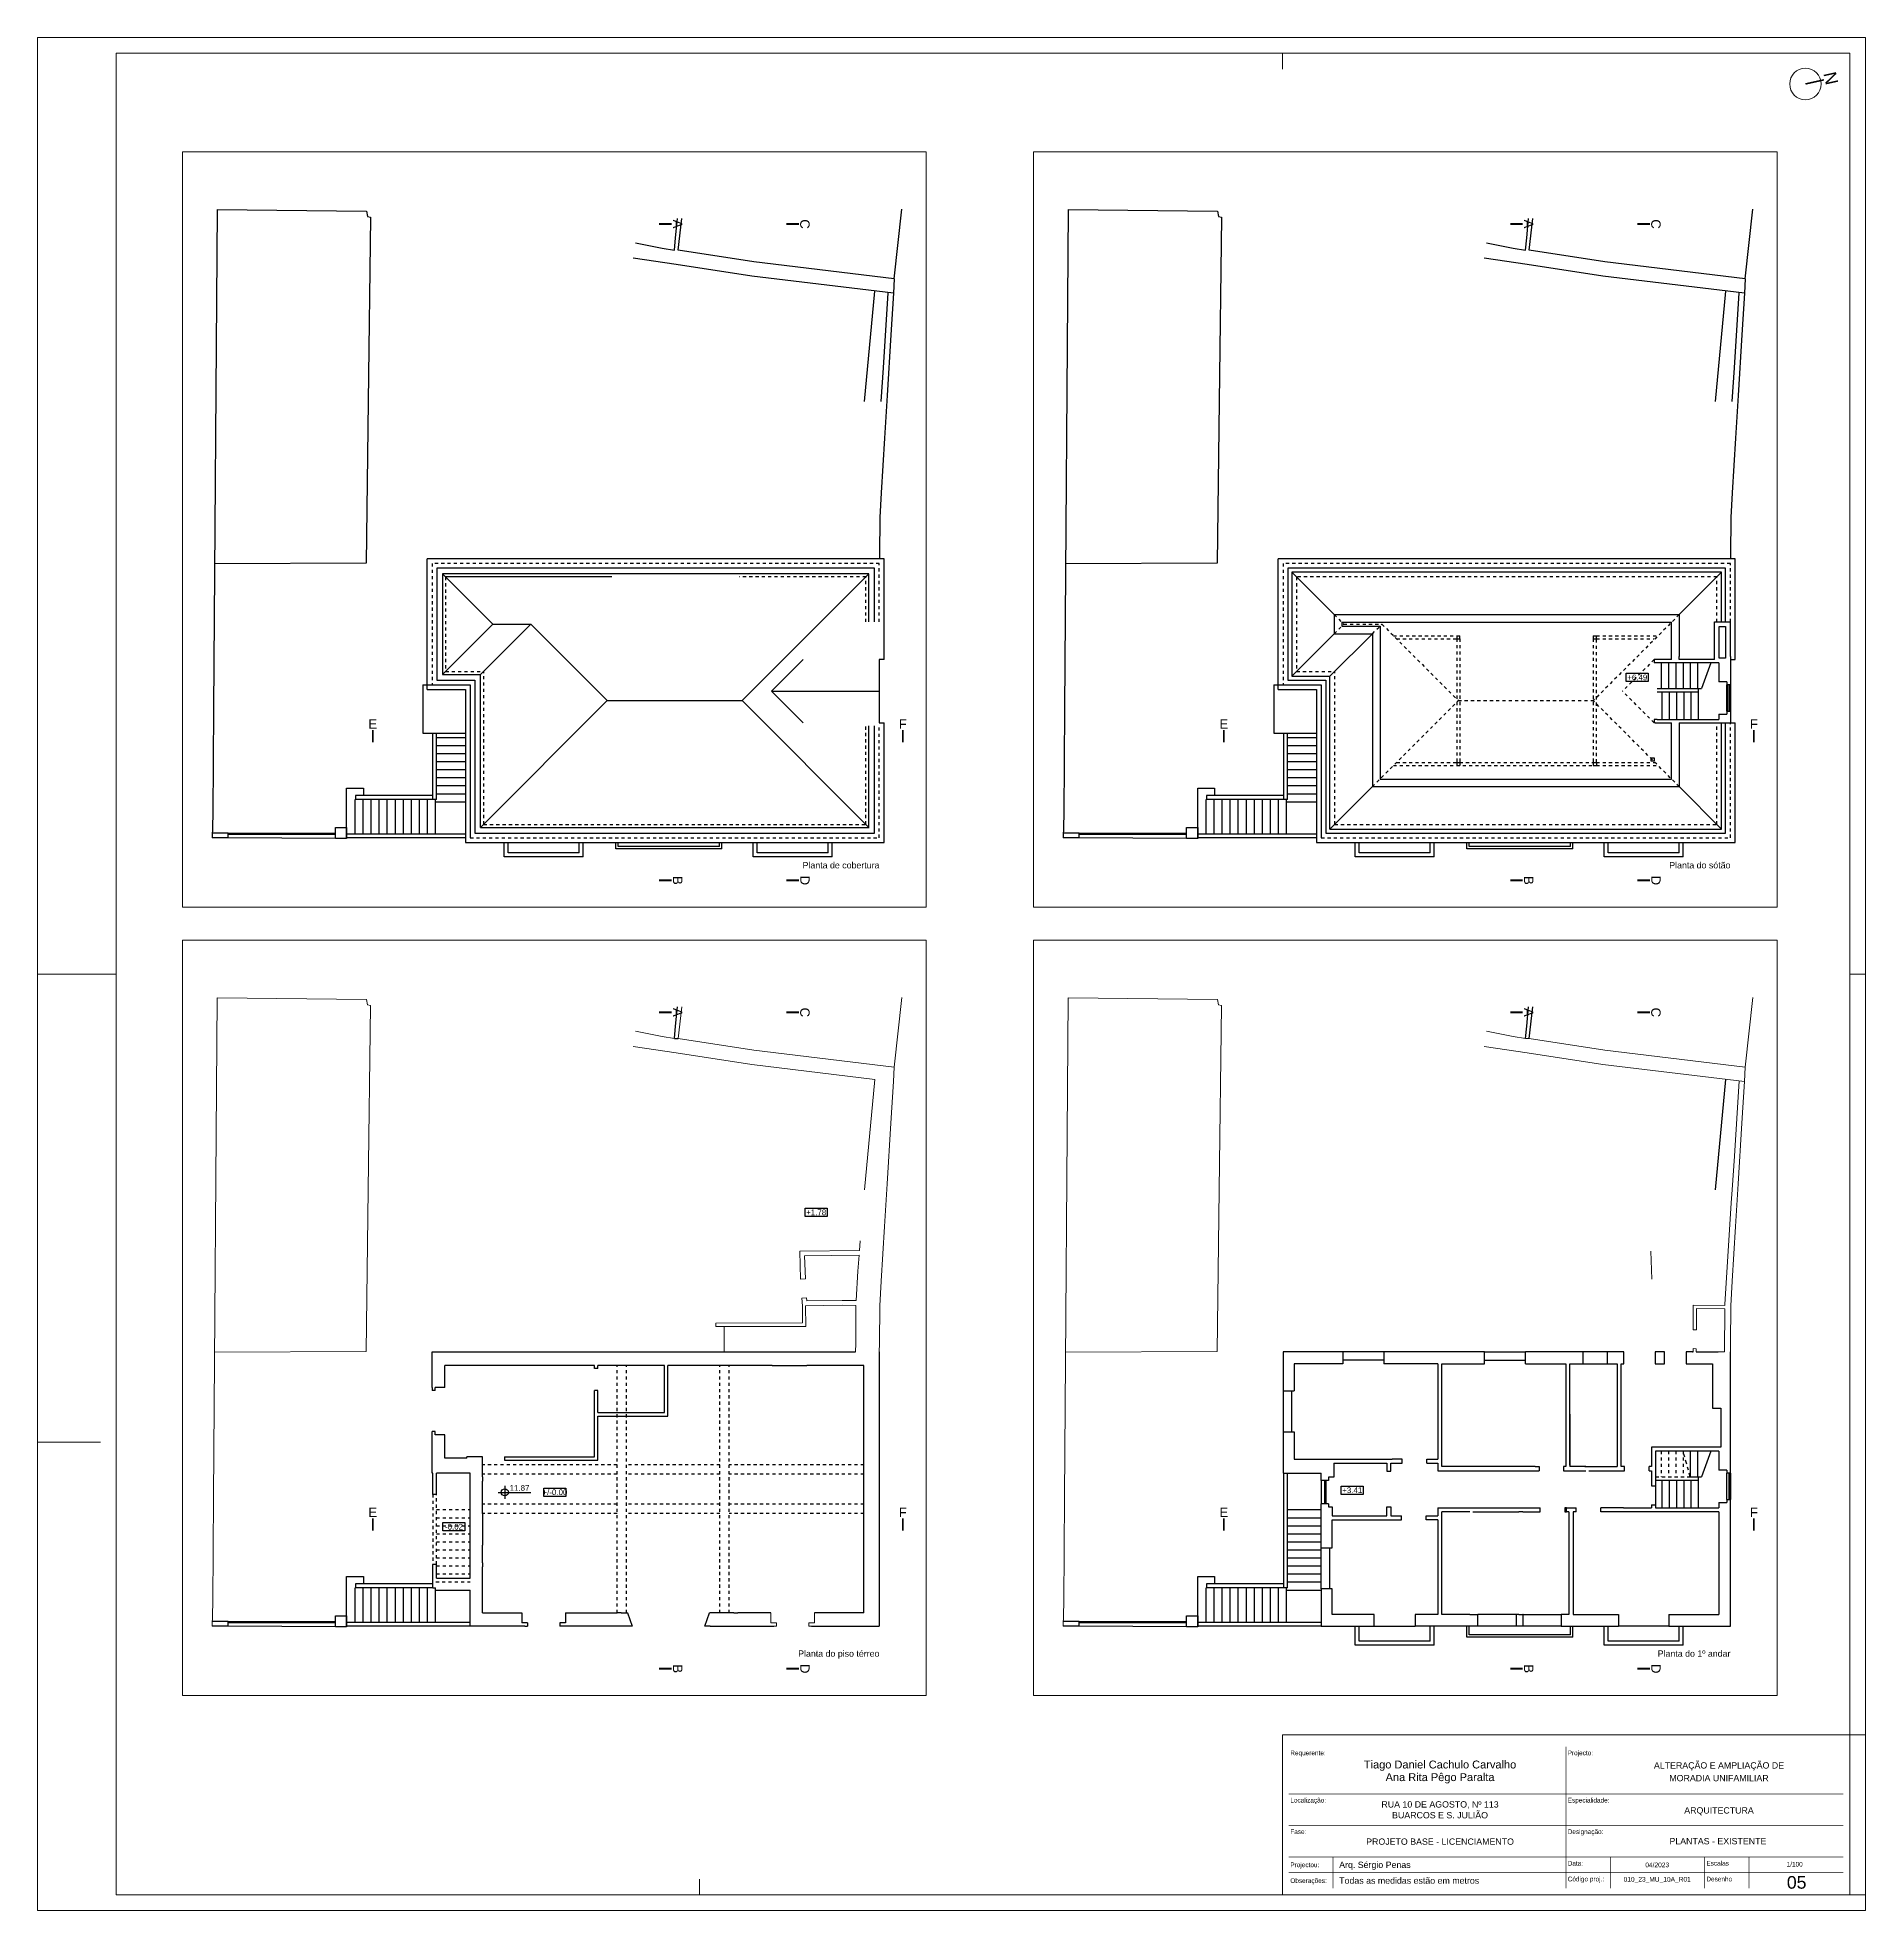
# Paper-space layout '05 plt exist' of a CAD drawing. Header units: millimetres. Extents: x 37.1 to 95.1, y -26.9 to 32.5.
# The model-space entities are those that its viewports show. They can reach past a viewport. Long polylines and large blocks are cut down to what shows.
import ezdxf
from ezdxf.enums import TextEntityAlignment as Align

# ---------------------------------------------------------------- set-up
doc = ezdxf.new("R2010")
doc.units = ezdxf.units.MM
for name, pattern in [('DASHDOT', [25.4, 12.7, -6.35, 0, -6.35]), ('DASHED', [19.05, 12.7, -6.35]), ('HIDDEN', [9.525, 6.35, -3.175]), ('SOLID_LINE', [0])]:
    doc.linetypes.add(name, pattern=pattern)
for name, color, linetype in [('ARQ_DEMOLIR_CORTE', 2, 'Continuous'), ('ARQ_EXISNTENTE_VISTA', 9, 'Continuous'), ('ARQ_EXISTENTE_CORTE', 6, 'Continuous'), ('ARQ_LINHA_CORTE', 4, 'Continuous'), ('ARQ_TEXTO', 3, 'Continuous'), ('LOC_CORTE', 6, 'Continuous')]:
    doc.layers.add(name, color=color, linetype=linetype)
for name, color, linetype, lineweight in [('ARQ_LEGENDA', 5, 'Continuous', 0), ('construcao', 6, 'Continuous', 0), ('FOLHA', 7, 'Continuous', 9)]:
    doc.layers.add(name, color=color, linetype=linetype, lineweight=lineweight)
doc.layers.add('ARQ_VIEWPORT', color=143, linetype='Continuous', plot=False)
doc.styles.add('Arial', font='arial.ttf', dxfattribs={"height": 0.2})
doc.styles.get("Standard").update_dxf_attribs({"font": 'arial.ttf'})

psp = doc.layouts.new('05 plt exist')

# ---------------------------------------------------------------- texts
at = {"layer": 'ARQ_LEGENDA', "linetype": 'SOLID_LINE', "style": 'Arial'}
psp.add_text('N', height=0.4, rotation=282.53491, dxfattribs=at).set_placement((94.048, 31.242), align=Align.MIDDLE)
for s, height, p in [('PLANTAS - EXISTENTE', 0.2, (90.463, -24.664)), ('05', 0.4, (92.962, -25.971))]:
    psp.add_text(s, height=height, dxfattribs=at).set_placement(p, align=Align.MIDDLE)
at = {"layer": 'ARQ_LEGENDA', "linetype": 'SOLID_LINE', "style": 'Arial', "width": 0.85}
psp.add_text('1/100', height=0.15, dxfattribs=at).set_placement((92.899, -25.396), align=Align.MIDDLE_CENTER)

msp = doc.modelspace()

# ---------------------------------------------------------------- texts
at = {"layer": 'ARQ_LEGENDA', "linetype": 'SOLID_LINE', "style": 'Arial', "width": 0.85}
for s, p in [('Requerente:', (2049.49, 1468.727)), ('Projecto:', (2058.29, 1468.727)), ('Localização:', (2049.49, 1467.227)), ('Especialidade:', (2058.29, 1467.227)), ('Fase:', (2049.49, 1466.227)), ('Designação:', (2058.29, 1466.227)), ('Projectou:', (2049.49, 1465.177)), ('Código proj.:', (2058.29, 1464.727)), ('Data:', (2058.29, 1465.227)), ('Escalas', (2062.69, 1465.227)), ('Desenho', (2062.69, 1464.727)), ('Obserações:', (2049.49, 1464.677))]:
    msp.add_text(s, height=0.15, dxfattribs=at).set_placement(p, align=Align.MIDDLE_LEFT)
at = {"layer": 'ARQ_LEGENDA', "linetype": 'SOLID_LINE', "style": 'Arial'}
for s, height, p in [('Tiago Daniel Cachulo Carvalho', 0.25, (2054.24, 1468.327)), ('ALTERAÇÃO E AMPLIAÇÃO DE', 0.2, (2063.09, 1468.327)), ('Ana Rita Pêgo Paralta', 0.25, (2054.24, 1467.927)), ('MORADIA UNIFAMILIAR', 0.2, (2063.09, 1467.927)), ('RUA 10 DE AGOSTO, Nº 113', 0.2, (2054.24, 1467.077)), ('BUARCOS E S. JULIÃO', 0.2, (2054.24, 1466.777)), ('ARQUITECTURA', 0.2, (2063.09, 1466.877)), ('PROJETO BASE - LICENCIAMENTO', 0.2, (2054.24, 1465.913)), ('04/2023', 0.15, (2061.13, 1465.177)), ('010_23_MU_10A_R01', 0.15, (2061.13, 1464.698))]:
    msp.add_text(s, height=height, dxfattribs=at).set_placement(p, align=Align.MIDDLE)
for s, p in [('Arq. Sérgio Penas', (2051.04, 1465.177)), ('Todas as medidas estão em metros', (2051.04, 1464.677))]:
    msp.add_text(s, height=0.2, dxfattribs=at).set_placement(p, align=Align.MIDDLE_LEFT)
at = {"layer": 'ARQ_LINHA_CORTE'}
for s, p in [('A', (1842.273, 1716.093)), ('C', (1846.309, 1716.093)), ('B', (1842.273, 1695.278)), ('D', (1846.309, 1695.278)), ('A', (1842.273, 1691.093)), ('C', (1846.309, 1691.093)), ('B', (1842.273, 1670.278)), ('D', (1846.309, 1670.278)), ('A', (1842.273, 1666.093)), ('C', (1846.309, 1666.093)), ('B', (1842.273, 1645.278)), ('D', (1846.309, 1645.278)), ('A', (1842.273, 1641.093)), ('C', (1846.309, 1641.093)), ('B', (1842.273, 1620.278)), ('D', (1846.309, 1620.278))]:
    msp.add_text(s, height=0.3, rotation=270, dxfattribs=at).set_placement(p, align=Align.CENTER)
for s, p in [('E', (1832.75, 1700.089)), ('F', (1849.565, 1700.089)), ('E', (1832.75, 1675.089)), ('F', (1849.565, 1675.089)), ('E', (1832.75, 1650.089)), ('F', (1849.565, 1650.089)), ('E', (1832.75, 1625.089)), ('F', (1849.565, 1625.089))]:
    msp.add_text(s, height=0.3, dxfattribs=at).set_placement(p, align=Align.CENTER)
at = {"layer": 'ARQ_TEXTO'}
for s, p in [('Planta de cobertura', (1848.823, 1695.658)), ('Planta do sótão', (1848.823, 1670.658)), ('Planta do piso térreo', (1848.823, 1645.658)), ('Planta do 1º andar', (1848.823, 1620.658))]:
    msp.add_text(s, height=0.2, dxfattribs=at).set_placement(p, align=Align.RIGHT)
for s, p in [('+6.49', (1845.868, 1676.715)), ('+1.78', (1846.816, 1659.751)), ('11.87', (1837.405, 1651.01)), ('+/-0.00', (1838.527, 1650.875)), ('-0.02', (1835.326, 1649.78)), ('+3.41', (1836.824, 1625.938))]:
    msp.add_text(s, height=0.18, dxfattribs=at).set_placement(p, align=Align.MIDDLE_CENTER)

# ---------------------------------------------------------------- linework, layer by layer
at = {"layer": 'ARQ_DEMOLIR_CORTE'}
for p, q in [((1840.34, 1678.705), (1844.37, 1678.705)), ((1840.12, 1678.463), (1844.59, 1678.463)), ((1848.32, 1678.476), (1848.82, 1678.476)), ((1848.32, 1677.278), (1848.32, 1678.476)), ((1848.47, 1677.328), (1848.47, 1678.326)), ((1848.47, 1678.326), (1848.67, 1678.326)), ((1848.67, 1678.326), (1848.67, 1677.328)), ((1848.82, 1677.378), (1848.82, 1678.476)), ((1846.529, 1677.278), (1846.4, 1677.278)), ((1847.197, 1677.278), (1847.197, 1677.378)), ((1848.32, 1677.278), (1847.197, 1677.278)), ((1848.67, 1677.328), (1848.47, 1677.328)), ((1846.5, 1675.378), (1846.4, 1675.378)), ((1846.4, 1675.378), (1846.4, 1675.278)), ((1846.43, 1675.278), (1846.4, 1675.278)), ((1847.196, 1675.278), (1848.82, 1675.278)), ((1847.196, 1675.278), (1847.196, 1675.178)), ((1836.18, 1655.328), (1838.23, 1655.328)), ((1838.23, 1654.898), (1836.18, 1654.898)), ((1839.78, 1654.798), (1839.78, 1654.898)), ((1839.89, 1654.798), (1839.89, 1654.898)), ((1840.81, 1655.328), (1842.86, 1655.328)), ((1842, 1654.898), (1840.81, 1654.898)), ((1842, 1653.398), (1842, 1654.898)), ((1842.11, 1653.288), (1842.11, 1654.898)), ((1842.86, 1654.898), (1842.11, 1654.898)), ((1845.12, 1655.328), (1846.62, 1655.328)), ((1845.42, 1654.898), (1846.52, 1654.898)), ((1839.89, 1654.798), (1839.78, 1654.798)), ((1834.63, 1654.198), (1834.63, 1654.098)), ((1834.73, 1654.098), (1834.63, 1654.098)), ((1834.73, 1654.098), (1834.73, 1654.198)), ((1839.78, 1651.998), (1839.78, 1654.098)), ((1839.89, 1654.098), (1839.78, 1654.098)), ((1839.89, 1653.398), (1839.89, 1654.098)), ((1839.89, 1653.398), (1842, 1653.398)), ((1839.89, 1653.288), (1842.11, 1653.288)), ((1839.89, 1651.888), (1839.89, 1653.288)), ((1834.73, 1652.798), (1834.63, 1652.798)), ((1834.63, 1652.698), (1834.63, 1652.798)), ((1834.73, 1652.698), (1834.73, 1652.798)), ((1835.73, 1651.958), (1835.73, 1651.998)), ((1836.23, 1651.998), (1835.73, 1651.998)), ((1836.23, 1651.958), (1836.23, 1651.998)), ((1836.93, 1651.998), (1839.78, 1651.998)), ((1836.93, 1651.998), (1836.93, 1651.888)), ((1836.23, 1651.358), (1836.23, 1651.228)), ((1836.93, 1651.888), (1839.89, 1651.888)), ((1835.84, 1649.198), (1835.84, 1650.198)), ((1836.23, 1650.198), (1836.23, 1649.198)), ((1836.23, 1648.638), (1836.23, 1648.508)), ((1837.48, 1647.048), (1837.48, 1646.728)), ((1837.66, 1646.728), (1837.48, 1646.728)), ((1837.57, 1646.628), (1837.66, 1646.628)), ((1837.66, 1646.728), (1837.66, 1646.628)), ((1838.68, 1646.728), (1838.68, 1646.628)), ((1838.86, 1646.728), (1838.68, 1646.728)), ((1838.77, 1646.628), (1838.68, 1646.628)), ((1838.86, 1647.048), (1838.86, 1646.728)), ((1840.63, 1647.048), (1840.5, 1647.048)), ((1840.83, 1647.048), (1840.81, 1647.048)), ((1840.98, 1646.628), (1840.81, 1646.628)), ((1840.83, 1647.048), (1840.98, 1646.628)), ((1843.28, 1646.628), (1843.43, 1647.048)), ((1843.45, 1646.628), (1843.28, 1646.628)), ((1843.45, 1647.048), (1843.43, 1647.048)), ((1844.2, 1647.048), (1844.33, 1647.048)), ((1845.42, 1630.328), (1845.12, 1630.328)), ((1846.73, 1630.248), (1846.73, 1630.328)), ((1846.73, 1629.948), (1846.73, 1630.248)), ((1847.42, 1630.328), (1847.42, 1629.948)), ((1843.6, 1629.338), (1843.6, 1628.538)), ((1843.73, 1628.538), (1843.73, 1629.338)), ((1843.6, 1628.218), (1843.6, 1626.688)), ((1843.73, 1628.348), (1843.73, 1628.218)), ((1843.73, 1628.218), (1843.73, 1626.738)), ((1845.23, 1627.348), (1845.23, 1627.128)), ((1838.41, 1626.928), (1838.09, 1626.928)), ((1838.09, 1626.798), (1838.41, 1626.798)), ((1838.41, 1626.798), (1838.41, 1626.928)), ((1839.19, 1626.798), (1839.19, 1626.928)), ((1840.55, 1626.558), (1840.68, 1626.558)), ((1842.63, 1626.688), (1842.75, 1626.688)), ((1842.63, 1626.558), (1842.75, 1626.558)), ((1842.75, 1626.688), (1842.75, 1626.558)), ((1844.2, 1626.688), (1844.33, 1626.688)), ((1844.33, 1626.688), (1845.23, 1626.688)), ((1844.33, 1626.558), (1845.23, 1626.558)), ((1845.46, 1626.688), (1845.36, 1626.688)), ((1845.36, 1626.558), (1845.46, 1626.558)), ((1845.46, 1626.558), (1845.46, 1626.688)), ((1846.32, 1626.688), (1846.24, 1626.688)), ((1846.24, 1626.558), (1846.24, 1626.688)), ((1846.24, 1626.558), (1846.32, 1626.558)), ((1846.32, 1626.258), (1846.32, 1626.078)), ((1846.32, 1626.078), (1846.45, 1626.078)), ((1846.45, 1626.258), (1846.45, 1626.078)), ((1842.24, 1625.248), (1842.11, 1625.248)), ((1842.64, 1625.378), (1842.79, 1625.378)), ((1842.64, 1625.248), (1842.79, 1625.248)), ((1842.79, 1625.248), (1842.79, 1625.378)), ((1843.62, 1625.378), (1843.57, 1625.378)), ((1843.57, 1625.378), (1843.57, 1625.248)), ((1843.57, 1625.248), (1843.62, 1625.248)), ((1843.93, 1625.248), (1843.93, 1625.378)), ((1845.43, 1625.378), (1844.71, 1625.378)), ((1844.71, 1625.248), (1844.71, 1625.378)), ((1845.43, 1625.248), (1844.71, 1625.248)), ((1846.32, 1625.478), (1846.45, 1625.478)), ((1846.32, 1625.478), (1846.32, 1625.378)), ((1846.45, 1625.478), (1846.45, 1625.378)), ((1838.39, 1624.998), (1838.39, 1625.128)), ((1839.17, 1624.998), (1839.17, 1625.128)), ((1839.54, 1624.998), (1839.54, 1621.998)), ((1839.67, 1621.998), (1839.67, 1624.998)), ((1840.55, 1621.998), (1840.65, 1621.998)), ((1842.11, 1621.998), (1842.24, 1621.998))]:
    msp.add_line(p, q, dxfattribs=at)
at = {"layer": 'ARQ_DEMOLIR_CORTE', "linetype": 'Continuous', "lineweight": 9}
for p, q in [((1846.296, 1658.52), (1848.189, 1658.544)), ((1846.296, 1658.52), (1846.324, 1657.63)), ((1846.451, 1658.372), (1848.177, 1658.394)), ((1846.451, 1658.372), (1846.474, 1657.638)), ((1846.474, 1657.638), (1846.324, 1657.63)), ((1846.324, 1657.63), (1846.324, 1657.63)), ((1846.512, 1657.04), (1846.363, 1657.031)), ((1846.378, 1656.789), (1846.363, 1657.031)), ((1846.387, 1656.245), (1846.378, 1656.789)), ((1846.478, 1656.79), (1847.644, 1656.805)), ((1846.489, 1656.134), (1846.478, 1656.79)), ((1846.519, 1656.941), (1846.512, 1657.04)), ((1846.519, 1656.941), (1847.644, 1656.955)), ((1847.644, 1656.955), (1848.087, 1656.95)), ((1847.644, 1656.805), (1848.079, 1656.8)), ((1843.628, 1656.24), (1846.387, 1656.245)), ((1843.636, 1656.128), (1843.628, 1656.24)), ((1843.636, 1656.128), (1846.489, 1656.134)), ((1843.9, 1655.328), (1843.898, 1656.129)), ((1845.38, 1647.048), (1845.38, 1646.728)), ((1845.56, 1646.728), (1845.38, 1646.728)), ((1845.47, 1646.628), (1845.56, 1646.628)), ((1845.56, 1646.728), (1845.56, 1646.628)), ((1846.58, 1646.728), (1846.58, 1646.628)), ((1846.76, 1646.728), (1846.58, 1646.728)), ((1846.67, 1646.628), (1846.58, 1646.628)), ((1846.76, 1647.048), (1846.76, 1646.728)), ((1846.296, 1633.52), (1846.324, 1632.63)), ((1847.644, 1631.805), (1847.642, 1631.028)), ((1847.744, 1631.704), (1847.742, 1631.027)), ((1847.642, 1631.028), (1847.742, 1631.027)), ((1847.64, 1630.428), (1847.74, 1630.427)), ((1847.64, 1630.428), (1847.64, 1630.328)), ((1847.74, 1630.427), (1847.74, 1630.327))]:
    msp.add_line(p, q, dxfattribs=at)
at = {"layer": 'ARQ_DEMOLIR_CORTE', "linetype": 'Continuous', "lineweight": 5}
for p, q in [((1848.879, 1635.468), (1848.851, 1635.054)), ((1848.851, 1635.054), (1848.649, 1631.832)), ((1847.644, 1631.805), (1848.648, 1631.793)), ((1848.649, 1631.832), (1848.648, 1631.793)), ((1847.744, 1631.704), (1848.648, 1631.693)), ((1848.648, 1631.693), (1848.639, 1630.328)), ((1848.437, 1630.328), (1848.639, 1630.328))]:
    msp.add_line(p, q, dxfattribs=at)
at = {"layer": 'ARQ_EXISNTENTE_VISTA'}
for p, q in [((1827.814, 1716.554), (1827.696, 1700.714)), ((1827.814, 1716.554), (1832.553, 1716.498)), ((1832.553, 1716.498), (1832.581, 1716.333)), ((1832.581, 1716.333), (1832.68, 1716.307)), ((1832.681, 1716.299), (1832.603, 1710.465)), ((1832.68, 1716.307), (1832.681, 1716.299)), ((1842.358, 1715.66), (1842.416, 1716.266)), ((1842.441, 1715.262), (1842.552, 1716.266)), ((1849.292, 1714.358), (1849.535, 1716.561)), ((1841.088, 1715.499), (1841.933, 1715.323)), ((1842.326, 1715.263), (1842.358, 1715.66)), ((1842.371, 1714.806), (1841.013, 1715.014)), ((1841.933, 1715.323), (1842.326, 1715.263)), ((1844.842, 1714.893), (1842.441, 1715.262)), ((1849.292, 1714.358), (1844.842, 1714.893)), ((1844.772, 1714.437), (1842.371, 1714.806)), ((1849.265, 1713.896), (1844.772, 1714.437)), ((1849.292, 1714.358), (1849.265, 1713.896)), ((1848.352, 1710.468), (1848.677, 1713.967)), ((1848.954, 1711.529), (1849.103, 1713.916)), ((1849.265, 1713.896), (1849.188, 1712.578)), ((1849.188, 1712.578), (1849.066, 1710.658)), ((1848.879, 1710.468), (1848.954, 1711.529)), ((1832.603, 1710.465), (1832.534, 1705.337)), ((1849.066, 1710.658), (1848.985, 1709.307)), ((1848.985, 1709.307), (1848.876, 1707.57)), ((1848.876, 1707.57), (1848.831, 1706.791)), ((1848.831, 1706.791), (1848.823, 1705.589)), ((1848.97, 1705.478), (1834.479, 1705.478)), ((1834.479, 1701.327), (1834.479, 1705.478)), ((1848.823, 1705.589), (1848.822, 1705.478)), ((1848.97, 1702.278), (1848.97, 1705.478)), ((1832.534, 1705.337), (1827.731, 1705.321)), ((1848.67, 1705.178), (1834.78, 1705.178)), ((1834.78, 1705.178), (1834.78, 1701.628)), ((1834.957, 1705.001), (1836.555, 1703.403)), ((1848.492, 1705.001), (1834.957, 1705.001)), ((1834.957, 1705.001), (1834.957, 1701.804)), ((1840.33, 1704.901), (1835.057, 1704.901)), ((1848.492, 1705), (1844.47, 1700.978)), ((1848.492, 1703.476), (1848.492, 1705)), ((1848.67, 1703.476), (1848.67, 1705.178)), ((1834.957, 1701.804), (1836.555, 1703.403)), ((1836.167, 1701.804), (1837.765, 1703.403)), ((1836.555, 1703.403), (1837.765, 1703.403)), ((1837.765, 1703.403), (1840.19, 1700.978)), ((1846.4, 1702.278), (1845.4, 1701.278)), ((1848.97, 1702.278), (1848.82, 1702.278)), ((1848.82, 1702.278), (1848.82, 1700.278)), ((1834.339, 1701.478), (1835.84, 1701.478)), ((1834.339, 1701.478), (1834.339, 1699.948)), ((1834.479, 1701.327), (1835.689, 1701.327)), ((1834.78, 1701.628), (1835.99, 1701.628)), ((1834.957, 1701.804), (1836.167, 1701.804)), ((1835.689, 1701.327), (1835.689, 1696.477)), ((1835.84, 1701.478), (1835.84, 1696.628)), ((1835.99, 1701.628), (1835.99, 1696.778)), ((1836.167, 1696.954), (1836.167, 1701.804)), ((1846.4, 1700.278), (1845.4, 1701.278)), ((1845.4, 1701.278), (1848.82, 1701.278)), ((1827.696, 1700.714), (1827.675, 1697.383)), ((1836.167, 1696.954), (1840.19, 1700.978)), ((1840.19, 1700.978), (1844.47, 1700.978)), ((1848.492, 1696.955), (1844.47, 1700.978)), ((1848.492, 1696.954), (1848.492, 1700.178)), ((1848.67, 1696.778), (1848.67, 1700.178)), ((1848.82, 1700.278), (1848.97, 1700.278)), ((1848.97, 1696.477), (1848.97, 1700.278)), ((1834.339, 1699.948), (1835.689, 1699.948)), ((1834.65, 1697.848), (1834.65, 1699.948)), ((1834.77, 1697.848), (1834.77, 1699.948)), ((1834.77, 1699.813), (1835.689, 1699.813)), ((1834.77, 1699.558), (1835.689, 1699.558)), ((1834.77, 1699.303), (1835.689, 1699.303)), ((1834.77, 1699.048), (1835.689, 1699.048)), ((1834.77, 1698.793), (1835.689, 1698.793)), ((1834.77, 1698.538), (1835.689, 1698.538)), ((1834.77, 1698.283), (1835.689, 1698.283)), ((1831.92, 1696.628), (1831.92, 1698.198)), ((1831.92, 1698.198), (1832.45, 1698.198)), ((1832.19, 1696.748), (1832.19, 1697.848)), ((1834.77, 1697.848), (1832.19, 1697.848)), ((1834.65, 1697.968), (1832.2, 1697.968)), ((1832.2, 1697.968), (1832.2, 1697.848)), ((1832.445, 1696.748), (1832.445, 1697.848)), ((1832.45, 1698.198), (1832.45, 1697.968)), ((1832.7, 1696.748), (1832.7, 1697.848)), ((1832.955, 1696.748), (1832.955, 1697.848)), ((1833.21, 1696.748), (1833.21, 1697.848)), ((1833.465, 1696.748), (1833.465, 1697.848)), ((1833.72, 1696.748), (1833.72, 1697.848)), ((1833.975, 1696.748), (1833.975, 1697.848)), ((1834.23, 1696.748), (1834.23, 1697.848)), ((1834.485, 1696.748), (1834.485, 1697.848)), ((1834.74, 1696.748), (1834.74, 1697.848)), ((1834.74, 1697.773), (1835.689, 1697.773)), ((1834.77, 1698.028), (1835.689, 1698.028)), ((1827.675, 1697.383), (1827.654, 1696.627)), ((1828.16, 1696.625), (1827.654, 1696.627)), ((1828.16, 1696.775), (1827.658, 1696.777)), ((1828.16, 1696.625), (1828.16, 1696.775)), ((1828.16, 1696.775), (1831.57, 1696.775)), ((1828.16, 1696.745), (1831.57, 1696.745)), ((1831.57, 1696.608), (1828.16, 1696.625)), ((1831.57, 1696.608), (1831.57, 1696.958)), ((1831.57, 1696.958), (1831.92, 1696.958)), ((1831.92, 1696.608), (1831.57, 1696.608)), ((1831.92, 1696.958), (1831.92, 1696.608)), ((1835.689, 1696.748), (1831.92, 1696.748)), ((1835.689, 1696.628), (1831.92, 1696.628)), ((1835.689, 1696.477), (1848.97, 1696.477)), ((1835.99, 1696.778), (1848.67, 1696.778)), ((1836.167, 1696.954), (1848.493, 1696.954)), ((1836.92, 1696.028), (1836.92, 1696.478)), ((1837.04, 1696.148), (1837.04, 1696.478)), ((1839.3, 1696.148), (1839.3, 1696.478)), ((1839.42, 1696.028), (1839.42, 1696.478)), ((1840.462, 1696.278), (1840.462, 1696.478)), ((1840.532, 1696.348), (1840.532, 1696.478)), ((1843.752, 1696.348), (1843.752, 1696.478)), ((1843.822, 1696.278), (1843.822, 1696.478)), ((1844.82, 1696.028), (1844.82, 1696.478)), ((1844.94, 1696.148), (1844.94, 1696.478)), ((1847.2, 1696.148), (1847.2, 1696.478)), ((1847.32, 1696.028), (1847.32, 1696.478)), ((1839.42, 1696.028), (1836.92, 1696.028)), ((1839.3, 1696.148), (1837.04, 1696.148)), ((1843.822, 1696.278), (1840.462, 1696.278)), ((1843.752, 1696.348), (1840.532, 1696.348)), ((1847.32, 1696.028), (1844.82, 1696.028)), ((1847.2, 1696.148), (1844.94, 1696.148)), ((1827.814, 1691.554), (1827.696, 1675.714)), ((1827.814, 1691.554), (1832.553, 1691.498)), ((1832.553, 1691.498), (1832.581, 1691.333)), ((1832.581, 1691.333), (1832.68, 1691.307)), ((1832.681, 1691.299), (1832.603, 1685.465)), ((1832.68, 1691.307), (1832.681, 1691.299)), ((1842.358, 1690.66), (1842.416, 1691.266)), ((1842.441, 1690.262), (1842.552, 1691.266)), ((1849.292, 1689.358), (1849.535, 1691.561)), ((1842.326, 1690.263), (1842.358, 1690.66)), ((1842.371, 1689.806), (1841.013, 1690.014)), ((1841.088, 1690.499), (1841.933, 1690.323)), ((1841.933, 1690.323), (1842.326, 1690.263)), ((1844.842, 1689.893), (1842.441, 1690.262)), ((1844.772, 1689.437), (1842.371, 1689.806)), ((1849.265, 1688.896), (1844.772, 1689.437)), ((1849.292, 1689.358), (1844.842, 1689.893)), ((1849.292, 1689.358), (1849.265, 1688.896)), ((1848.352, 1685.468), (1848.677, 1688.967)), ((1848.954, 1686.529), (1849.103, 1688.916)), ((1849.265, 1688.896), (1849.188, 1687.578)), ((1849.188, 1687.578), (1849.066, 1685.658)), ((1848.879, 1685.468), (1848.954, 1686.529)), ((1832.603, 1685.465), (1832.534, 1680.337)), ((1849.066, 1685.658), (1848.985, 1684.307)), ((1848.985, 1684.307), (1848.876, 1682.57)), ((1848.876, 1682.57), (1848.831, 1681.791)), ((1848.831, 1681.791), (1848.823, 1680.589)), ((1848.97, 1680.478), (1834.479, 1680.478)), ((1834.479, 1676.327), (1834.479, 1680.478)), ((1848.823, 1680.589), (1848.822, 1680.478)), ((1848.97, 1677.278), (1848.97, 1680.478)), ((1832.534, 1680.337), (1827.731, 1680.321)), ((1848.67, 1680.178), (1834.78, 1680.178)), ((1834.78, 1680.178), (1834.78, 1676.628)), ((1834.907, 1680.051), (1836.253, 1678.705)), ((1848.542, 1680.051), (1834.907, 1680.051)), ((1834.907, 1680.051), (1834.907, 1676.754)), ((1848.542, 1680.05), (1847.197, 1678.705)), ((1848.542, 1678.476), (1848.542, 1680.05)), ((1848.67, 1678.476), (1848.67, 1680.178)), ((1834.907, 1676.754), (1836.253, 1678.101)), ((1836.117, 1676.754), (1837.463, 1678.101)), ((1846.63, 1677.178), (1846.63, 1676.358)), ((1846.86, 1677.178), (1846.86, 1676.358)), ((1847.09, 1677.178), (1847.09, 1676.358)), ((1847.32, 1677.178), (1847.32, 1676.358)), ((1847.55, 1677.178), (1847.55, 1676.358)), ((1847.78, 1677.178), (1847.78, 1676.358)), ((1848.2, 1677.178), (1847.9, 1676.358)), ((1848.82, 1677.278), (1848.97, 1677.278)), ((1834.339, 1676.478), (1835.84, 1676.478)), ((1834.339, 1676.478), (1834.339, 1674.948)), ((1834.479, 1676.327), (1835.689, 1676.327)), ((1834.78, 1676.628), (1835.99, 1676.628)), ((1834.907, 1676.754), (1836.117, 1676.754)), ((1835.689, 1676.327), (1835.689, 1671.477)), ((1835.84, 1676.478), (1835.84, 1671.628)), ((1835.99, 1676.628), (1835.99, 1671.778)), ((1836.117, 1671.904), (1836.117, 1676.754)), ((1846.5, 1676.358), (1847.8, 1676.358)), ((1847.8, 1676.358), (1847.8, 1675.378)), ((1847.8, 1676.358), (1847.9, 1676.358)), ((1848.71, 1675.648), (1848.71, 1676.478)), ((1848.743, 1676.478), (1848.743, 1675.648)), ((1848.793, 1676.478), (1848.793, 1675.648)), ((1848.82, 1676.478), (1848.82, 1675.648)), ((1827.696, 1675.714), (1827.675, 1672.383)), ((1846.5, 1676.258), (1847.8, 1676.258)), ((1846.65, 1676.258), (1846.65, 1675.378)), ((1846.88, 1676.258), (1846.88, 1675.378)), ((1847.11, 1676.258), (1847.11, 1675.378)), ((1847.34, 1676.258), (1847.34, 1675.378)), ((1847.57, 1676.258), (1847.57, 1675.378)), ((1848.542, 1671.904), (1848.542, 1675.278)), ((1848.67, 1671.778), (1848.67, 1675.278)), ((1848.82, 1675.278), (1848.97, 1675.278)), ((1848.97, 1671.477), (1848.97, 1675.278)), ((1834.339, 1674.948), (1835.689, 1674.948)), ((1834.65, 1672.848), (1834.65, 1674.948)), ((1834.77, 1672.848), (1834.77, 1674.948)), ((1834.77, 1674.813), (1835.689, 1674.813)), ((1834.77, 1674.558), (1835.689, 1674.558)), ((1834.77, 1674.303), (1835.689, 1674.303)), ((1834.77, 1674.048), (1835.689, 1674.048)), ((1834.77, 1673.793), (1835.689, 1673.793)), ((1834.77, 1673.538), (1835.689, 1673.538)), ((1831.92, 1671.628), (1831.92, 1673.198)), ((1831.92, 1673.198), (1832.45, 1673.198)), ((1832.19, 1671.748), (1832.19, 1672.848)), ((1834.77, 1672.848), (1832.19, 1672.848)), ((1834.65, 1672.968), (1832.2, 1672.968)), ((1832.2, 1672.968), (1832.2, 1672.848)), ((1832.445, 1671.748), (1832.445, 1672.848)), ((1832.45, 1673.198), (1832.45, 1672.968)), ((1832.7, 1671.748), (1832.7, 1672.848)), ((1832.955, 1671.748), (1832.955, 1672.848)), ((1833.21, 1671.748), (1833.21, 1672.848)), ((1833.465, 1671.748), (1833.465, 1672.848)), ((1833.72, 1671.748), (1833.72, 1672.848)), ((1833.975, 1671.748), (1833.975, 1672.848)), ((1834.23, 1671.748), (1834.23, 1672.848)), ((1834.485, 1671.748), (1834.485, 1672.848)), ((1834.74, 1671.748), (1834.74, 1672.848)), ((1834.74, 1672.773), (1835.689, 1672.773)), ((1834.77, 1673.283), (1835.689, 1673.283)), ((1834.77, 1673.028), (1835.689, 1673.028)), ((1836.117, 1671.904), (1837.464, 1673.252)), ((1848.543, 1671.904), (1847.196, 1673.252)), ((1827.675, 1672.383), (1827.654, 1671.627)), ((1828.16, 1671.625), (1827.654, 1671.627)), ((1828.16, 1671.775), (1827.658, 1671.777)), ((1828.16, 1671.625), (1828.16, 1671.775)), ((1828.16, 1671.775), (1831.57, 1671.775)), ((1828.16, 1671.745), (1831.57, 1671.745)), ((1831.57, 1671.608), (1828.16, 1671.625)), ((1831.57, 1671.608), (1831.57, 1671.958)), ((1831.57, 1671.958), (1831.92, 1671.958)), ((1831.92, 1671.608), (1831.57, 1671.608)), ((1831.92, 1671.958), (1831.92, 1671.608)), ((1835.689, 1671.748), (1831.92, 1671.748)), ((1835.689, 1671.628), (1831.92, 1671.628)), ((1835.99, 1671.778), (1848.67, 1671.778)), ((1836.117, 1671.904), (1848.543, 1671.904)), ((1835.689, 1671.477), (1848.97, 1671.477)), ((1836.92, 1671.028), (1836.92, 1671.478)), ((1839.42, 1671.028), (1836.92, 1671.028)), ((1837.04, 1671.148), (1837.04, 1671.478)), ((1839.3, 1671.148), (1837.04, 1671.148)), ((1839.3, 1671.148), (1839.3, 1671.478)), ((1839.42, 1671.028), (1839.42, 1671.478)), ((1840.462, 1671.278), (1840.462, 1671.478)), ((1843.822, 1671.278), (1840.462, 1671.278)), ((1840.532, 1671.348), (1840.532, 1671.478)), ((1843.752, 1671.348), (1840.532, 1671.348)), ((1843.752, 1671.348), (1843.752, 1671.478)), ((1843.822, 1671.278), (1843.822, 1671.478)), ((1844.82, 1671.028), (1844.82, 1671.478)), ((1847.32, 1671.028), (1844.82, 1671.028)), ((1844.94, 1671.148), (1844.94, 1671.478)), ((1847.2, 1671.148), (1844.94, 1671.148)), ((1847.2, 1671.148), (1847.2, 1671.478)), ((1847.32, 1671.028), (1847.32, 1671.478)), ((1842.358, 1665.66), (1842.416, 1666.266)), ((1842.326, 1665.263), (1842.358, 1665.66)), ((1831.92, 1646.628), (1831.92, 1648.198)), ((1831.92, 1648.198), (1832.45, 1648.198)), ((1832.19, 1646.748), (1832.19, 1647.848)), ((1834.65, 1647.848), (1832.19, 1647.848)), ((1834.65, 1647.968), (1832.2, 1647.968)), ((1832.2, 1647.968), (1832.2, 1647.848)), ((1832.445, 1646.748), (1832.445, 1647.848)), ((1832.45, 1648.198), (1832.45, 1647.968)), ((1832.7, 1646.748), (1832.7, 1647.848)), ((1832.955, 1646.748), (1832.955, 1647.848)), ((1833.21, 1646.748), (1833.21, 1647.848)), ((1833.465, 1646.748), (1833.465, 1647.848)), ((1833.72, 1646.748), (1833.72, 1647.848)), ((1833.975, 1646.748), (1833.975, 1647.848)), ((1834.23, 1646.748), (1834.23, 1647.848)), ((1834.485, 1646.748), (1834.485, 1647.848)), ((1834.74, 1646.748), (1834.74, 1647.773)), ((1828.16, 1646.625), (1827.654, 1646.627)), ((1828.16, 1646.775), (1827.658, 1646.777)), ((1828.16, 1646.625), (1828.16, 1646.775)), ((1828.16, 1646.775), (1831.57, 1646.775)), ((1828.16, 1646.745), (1831.57, 1646.745)), ((1831.57, 1646.608), (1828.16, 1646.625)), ((1831.57, 1646.608), (1831.57, 1646.958)), ((1831.57, 1646.958), (1831.92, 1646.958)), ((1831.92, 1646.608), (1831.57, 1646.608)), ((1831.92, 1646.958), (1831.92, 1646.608)), ((1835.84, 1646.748), (1831.92, 1646.748)), ((1835.84, 1646.628), (1831.92, 1646.628)), ((1842.358, 1640.66), (1842.416, 1641.266)), ((1842.441, 1640.262), (1842.552, 1641.266)), ((1842.326, 1640.263), (1842.358, 1640.66)), ((1848.352, 1635.468), (1848.677, 1638.967)), ((1837.83, 1630.328), (1836.53, 1630.328)), ((1837.83, 1630.058), (1836.53, 1630.058)), ((1841.02, 1630.328), (1842.32, 1630.328)), ((1841.02, 1630.058), (1842.32, 1630.058)), ((1844.91, 1630.328), (1844.15, 1630.328)), ((1844.15, 1629.948), (1844.91, 1629.948)), ((1834.63, 1629.088), (1834.63, 1627.788)), ((1834.9, 1629.088), (1834.9, 1627.788)), ((1847.55, 1627.178), (1847.55, 1626.358)), ((1847.78, 1627.178), (1847.78, 1626.358)), ((1848.2, 1627.178), (1847.9, 1626.358)), ((1834.65, 1622.848), (1834.65, 1626.478)), ((1834.77, 1622.848), (1834.77, 1626.478)), ((1848.71, 1625.648), (1848.71, 1626.478)), ((1848.773, 1626.478), (1848.773, 1625.648)), ((1848.793, 1626.478), (1848.793, 1625.648)), ((1848.82, 1626.478), (1848.82, 1625.648)), ((1835.84, 1626.248), (1835.84, 1625.508)), ((1835.94, 1626.248), (1835.94, 1625.508)), ((1835.99, 1626.248), (1835.99, 1625.508)), ((1846.45, 1626.258), (1847.8, 1626.258)), ((1846.45, 1626.078), (1846.45, 1625.478)), ((1846.65, 1626.258), (1846.65, 1625.378)), ((1846.88, 1626.258), (1846.88, 1625.378)), ((1847.11, 1626.258), (1847.11, 1625.378)), ((1847.34, 1626.258), (1847.34, 1625.378)), ((1847.55, 1626.358), (1847.8, 1626.358)), ((1847.57, 1626.258), (1847.57, 1625.378)), ((1847.8, 1626.358), (1847.8, 1625.378)), ((1847.8, 1626.358), (1847.9, 1626.358)), ((1834.77, 1625.323), (1835.84, 1625.323)), ((1834.77, 1625.068), (1835.84, 1625.068)), ((1834.77, 1624.813), (1835.84, 1624.813)), ((1834.77, 1624.558), (1835.84, 1624.558)), ((1834.77, 1624.303), (1835.84, 1624.303)), ((1834.77, 1624.048), (1835.84, 1624.048)), ((1835.84, 1622.808), (1835.84, 1624.108)), ((1836.11, 1622.808), (1836.11, 1624.108)), ((1834.77, 1623.793), (1835.84, 1623.793)), ((1834.77, 1623.538), (1835.84, 1623.538)), ((1831.92, 1621.628), (1831.92, 1623.198)), ((1831.92, 1623.198), (1832.45, 1623.198)), ((1832.19, 1621.748), (1832.19, 1622.848)), ((1834.77, 1622.848), (1832.19, 1622.848)), ((1834.65, 1622.968), (1832.2, 1622.968)), ((1832.2, 1622.968), (1832.2, 1622.848)), ((1832.445, 1621.748), (1832.445, 1622.848)), ((1832.45, 1623.198), (1832.45, 1622.968)), ((1832.7, 1621.748), (1832.7, 1622.848)), ((1832.955, 1621.748), (1832.955, 1622.848)), ((1833.21, 1621.748), (1833.21, 1622.848)), ((1833.465, 1621.748), (1833.465, 1622.848)), ((1833.72, 1621.748), (1833.72, 1622.848)), ((1833.975, 1621.748), (1833.975, 1622.848)), ((1834.23, 1621.748), (1834.23, 1622.848)), ((1834.485, 1621.748), (1834.485, 1622.848)), ((1834.74, 1621.748), (1834.74, 1622.848)), ((1834.77, 1623.283), (1835.84, 1623.283)), ((1834.77, 1623.028), (1835.84, 1623.028)), ((1834.74, 1622.773), (1835.84, 1622.773)), ((1828.16, 1621.625), (1827.654, 1621.627)), ((1828.16, 1621.775), (1827.658, 1621.777)), ((1828.16, 1621.625), (1828.16, 1621.775)), ((1828.16, 1621.775), (1831.57, 1621.775)), ((1828.16, 1621.745), (1831.57, 1621.745)), ((1831.57, 1621.608), (1828.16, 1621.625)), ((1831.57, 1621.608), (1831.57, 1621.958)), ((1831.57, 1621.958), (1831.92, 1621.958)), ((1831.92, 1621.958), (1831.92, 1621.608)), ((1835.84, 1621.748), (1831.92, 1621.748)), ((1835.84, 1621.628), (1831.92, 1621.628)), ((1836.92, 1621.028), (1836.92, 1621.628)), ((1837.04, 1621.148), (1837.04, 1621.628)), ((1837.52, 1621.628), (1838.82, 1621.628)), ((1839.3, 1621.148), (1839.3, 1621.628)), ((1839.42, 1621.028), (1839.42, 1621.628)), ((1840.462, 1621.278), (1840.462, 1621.628)), ((1840.532, 1621.348), (1840.532, 1621.628)), ((1842.03, 1621.998), (1840.81, 1621.998)), ((1842.03, 1621.628), (1840.81, 1621.628)), ((1842.25, 1621.998), (1843.45, 1621.998)), ((1843.45, 1621.628), (1842.25, 1621.628)), ((1843.752, 1621.348), (1843.752, 1621.628)), ((1843.822, 1621.278), (1843.822, 1621.628)), ((1844.82, 1621.028), (1844.82, 1621.628)), ((1844.94, 1621.148), (1844.94, 1621.628)), ((1846.87, 1621.628), (1845.27, 1621.628)), ((1847.2, 1621.148), (1847.2, 1621.628)), ((1847.32, 1621.028), (1847.32, 1621.628)), ((1831.92, 1621.608), (1831.57, 1621.608)), ((1839.42, 1621.028), (1836.92, 1621.028)), ((1839.3, 1621.148), (1837.04, 1621.148)), ((1843.822, 1621.278), (1840.462, 1621.278)), ((1843.752, 1621.348), (1840.532, 1621.348)), ((1847.32, 1621.028), (1844.82, 1621.028)), ((1847.2, 1621.148), (1844.94, 1621.148))]:
    msp.add_line(p, q, dxfattribs=at)
at = {"layer": 'ARQ_EXISNTENTE_VISTA', "linetype": 'HIDDEN', "ltscale": 0.01}
for p, q in [((1848.82, 1705.328), (1834.63, 1705.328)), ((1834.63, 1705.328), (1834.63, 1701.478)), ((1835.057, 1704.901), (1835.057, 1701.904)), ((1848.392, 1704.901), (1844.38, 1704.901)), ((1848.392, 1703.476), (1848.392, 1704.901)), ((1848.82, 1703.476), (1848.82, 1705.328)), ((1835.057, 1701.904), (1836.267, 1701.904)), ((1836.267, 1697.054), (1836.267, 1701.904)), ((1848.392, 1697.055), (1848.392, 1700.178)), ((1848.82, 1696.628), (1848.82, 1700.178)), ((1835.84, 1696.628), (1848.82, 1696.628)), ((1836.267, 1697.054), (1848.393, 1697.054)), ((1848.82, 1680.328), (1834.63, 1680.328)), ((1834.63, 1680.328), (1834.63, 1676.478)), ((1848.392, 1679.901), (1835.057, 1679.901)), ((1835.057, 1679.901), (1835.057, 1676.904)), ((1848.392, 1678.476), (1848.392, 1679.901)), ((1848.82, 1678.476), (1848.82, 1680.328)), ((1836.253, 1678.705), (1836.555, 1678.403)), ((1847.197, 1678.705), (1844.47, 1675.978)), ((1836.253, 1678.101), (1836.555, 1678.403)), ((1836.555, 1678.403), (1837.765, 1678.403)), ((1837.463, 1678.101), (1837.765, 1678.403)), ((1837.765, 1678.403), (1840.19, 1675.978)), ((1838.13, 1678.038), (1840.14, 1678.038)), ((1838.23, 1677.938), (1840.14, 1677.938)), ((1840.14, 1677.938), (1840.14, 1674.018)), ((1840.24, 1677.938), (1840.24, 1674.018)), ((1844.47, 1677.938), (1844.47, 1674.018)), ((1844.57, 1678.038), (1846.53, 1678.038)), ((1844.57, 1677.938), (1846.4, 1677.938)), ((1844.57, 1674.018), (1844.57, 1677.938)), ((1835.057, 1676.904), (1836.267, 1676.904)), ((1836.267, 1672.054), (1836.267, 1676.904)), ((1846.4, 1677.278), (1845.4, 1676.278)), ((1846.4, 1675.278), (1845.4, 1676.278)), ((1837.464, 1673.252), (1840.19, 1675.978)), ((1840.19, 1675.978), (1844.47, 1675.978)), ((1847.196, 1673.252), (1844.47, 1675.978)), ((1848.392, 1672.055), (1848.392, 1675.278)), ((1848.82, 1671.628), (1848.82, 1675.278)), ((1838.13, 1673.918), (1844.47, 1673.918)), ((1838.23, 1674.018), (1844.47, 1674.018)), ((1844.57, 1674.018), (1846.43, 1674.018)), ((1844.57, 1673.918), (1846.53, 1673.918)), ((1835.84, 1671.628), (1848.82, 1671.628)), ((1836.267, 1672.054), (1848.393, 1672.054)), ((1846.63, 1627.178), (1846.63, 1626.358)), ((1846.86, 1627.178), (1846.86, 1626.358)), ((1847.09, 1627.178), (1847.09, 1626.358)), ((1847.32, 1627.178), (1847.32, 1626.358)), ((1846.45, 1626.358), (1847.55, 1626.358))]:
    msp.add_line(p, q, dxfattribs=at)
at = {"layer": 'ARQ_EXISNTENTE_VISTA', "linetype": 'DASHED', "ltscale": 0.005}
for p, q in [((1840.5, 1647.048), (1840.5, 1654.898)), ((1840.8, 1647.048), (1840.8, 1654.898)), ((1843.76, 1647.048), (1843.76, 1654.898)), ((1844.06, 1647.048), (1844.06, 1654.898)), ((1840.5, 1651.748), (1836.23, 1651.748)), ((1840.5, 1651.448), (1836.23, 1651.448)), ((1843.76, 1651.748), (1840.8, 1651.748)), ((1843.76, 1651.448), (1840.8, 1651.448)), ((1848.33, 1651.748), (1844.06, 1651.748)), ((1848.33, 1651.448), (1844.06, 1651.448)), ((1834.65, 1650.804), (1834.65, 1648.584)), ((1834.77, 1648.584), (1834.77, 1650.804)), ((1834.77, 1650.323), (1835.84, 1650.323)), ((1840.5, 1650.498), (1836.23, 1650.498)), ((1840.5, 1650.198), (1836.23, 1650.198)), ((1843.76, 1650.498), (1840.8, 1650.498)), ((1843.76, 1650.198), (1840.8, 1650.198)), ((1848.33, 1650.498), (1844.06, 1650.498)), ((1848.33, 1650.198), (1844.06, 1650.198)), ((1834.77, 1650.068), (1835.84, 1650.068)), ((1834.77, 1649.813), (1835.84, 1649.813)), ((1834.77, 1649.558), (1835.84, 1649.558)), ((1834.77, 1649.303), (1835.84, 1649.303)), ((1834.77, 1649.048), (1835.84, 1649.048)), ((1834.77, 1648.793), (1835.84, 1648.793)), ((1834.77, 1648.538), (1835.84, 1648.538)), ((1834.75, 1648.028), (1835.84, 1648.028)), ((1834.77, 1648.283), (1835.84, 1648.283))]:
    msp.add_line(p, q, dxfattribs=at)
at = {"layer": 'ARQ_EXISTENTE_CORTE'}
for p, q in [((1836.253, 1678.705), (1836.253, 1678.101)), ((1836.253, 1678.705), (1840.34, 1678.705)), ((1844.37, 1678.705), (1847.197, 1678.705)), ((1847.197, 1678.705), (1847.197, 1677.378)), ((1836.253, 1678.101), (1837.463, 1678.101)), ((1836.495, 1678.463), (1836.495, 1678.342)), ((1836.495, 1678.463), (1840.12, 1678.463)), ((1836.495, 1678.342), (1837.705, 1678.342)), ((1837.463, 1678.101), (1837.463, 1673.252)), ((1837.705, 1678.342), (1837.705, 1673.492)), ((1844.59, 1678.463), (1846.955, 1678.463)), ((1846.955, 1677.278), (1846.955, 1678.463)), ((1840.14, 1678.038), (1840.24, 1678.038)), ((1840.14, 1678.038), (1840.14, 1677.938)), ((1840.14, 1677.938), (1840.24, 1677.938)), ((1840.24, 1677.938), (1840.24, 1678.038)), ((1844.47, 1678.038), (1844.57, 1678.038)), ((1844.47, 1678.038), (1844.47, 1677.938)), ((1844.47, 1677.938), (1844.57, 1677.938)), ((1844.57, 1677.938), (1844.57, 1678.038)), ((1846.4, 1677.278), (1846.4, 1677.178)), ((1848.45, 1677.178), (1846.4, 1677.178)), ((1846.955, 1677.278), (1846.529, 1677.278)), ((1848.45, 1677.178), (1848.45, 1676.578)), ((1848.82, 1677.378), (1848.82, 1676.478)), ((1848.71, 1676.578), (1848.45, 1676.578)), ((1848.71, 1676.578), (1848.71, 1676.478)), ((1848.82, 1676.478), (1848.71, 1676.478)), ((1846.43, 1675.278), (1846.957, 1675.278)), ((1846.5, 1675.378), (1848.45, 1675.378)), ((1846.955, 1673.492), (1846.957, 1675.278)), ((1847.196, 1675.178), (1847.196, 1673.252)), ((1848.45, 1675.548), (1848.71, 1675.548)), ((1848.45, 1675.548), (1848.45, 1675.378)), ((1848.71, 1675.648), (1848.82, 1675.648)), ((1848.71, 1675.648), (1848.71, 1675.548)), ((1848.82, 1675.648), (1848.82, 1675.278)), ((1840.14, 1674.018), (1840.14, 1673.918)), ((1840.14, 1674.018), (1840.24, 1674.018)), ((1840.14, 1673.918), (1840.24, 1673.918)), ((1840.24, 1674.018), (1840.24, 1673.918)), ((1844.47, 1674.018), (1844.57, 1674.018)), ((1844.47, 1674.018), (1844.47, 1673.918)), ((1844.47, 1673.918), (1844.57, 1673.918)), ((1844.57, 1674.018), (1844.57, 1673.918)), ((1846.3, 1674.168), (1846.4, 1674.168)), ((1846.3, 1674.168), (1846.3, 1674.068)), ((1846.3, 1674.068), (1846.4, 1674.068)), ((1846.4, 1674.168), (1846.4, 1674.068)), ((1837.705, 1673.492), (1846.955, 1673.492)), ((1837.463, 1673.252), (1847.196, 1673.252)), ((1834.63, 1654.198), (1834.63, 1655.328)), ((1834.63, 1655.328), (1836.18, 1655.328)), ((1835.03, 1654.198), (1835.03, 1654.898)), ((1836.18, 1654.898), (1835.03, 1654.898)), ((1838.23, 1655.328), (1840.81, 1655.328)), ((1839.78, 1654.898), (1838.23, 1654.898)), ((1840.81, 1654.898), (1839.89, 1654.898)), ((1842.86, 1655.328), (1845.12, 1655.328)), ((1845.42, 1654.898), (1842.86, 1654.898)), ((1848.33, 1654.898), (1846.52, 1654.898)), ((1846.62, 1655.328), (1848.068, 1655.328)), ((1848.33, 1647.048), (1848.33, 1654.898)), ((1848.82, 1655.328), (1848.82, 1646.628)), ((1835.03, 1654.198), (1834.73, 1654.198)), ((1834.63, 1651.478), (1834.63, 1652.698)), ((1835.03, 1652.698), (1834.73, 1652.698)), ((1835.03, 1651.958), (1835.03, 1652.698)), ((1835.73, 1651.958), (1835.03, 1651.958)), ((1836.23, 1651.358), (1836.23, 1651.958)), ((1834.65, 1651.478), (1834.63, 1651.478)), ((1834.65, 1650.804), (1834.65, 1651.478)), ((1835.84, 1651.478), (1834.77, 1651.478)), ((1834.77, 1650.804), (1834.77, 1651.478)), ((1835.84, 1650.198), (1835.84, 1651.478)), ((1834.77, 1650.804), (1834.65, 1650.804)), ((1836.23, 1650.198), (1836.23, 1651.228)), ((1835.84, 1648.153), (1835.84, 1649.198)), ((1836.23, 1648.638), (1836.23, 1649.198)), ((1834.77, 1648.584), (1834.65, 1648.584)), ((1834.65, 1647.848), (1834.65, 1648.584)), ((1834.77, 1648.153), (1834.77, 1648.584)), ((1836.23, 1647.048), (1836.23, 1648.508)), ((1834.65, 1647.848), (1834.74, 1647.848)), ((1834.74, 1647.773), (1834.74, 1647.848)), ((1834.74, 1647.773), (1835.84, 1647.773)), ((1834.77, 1648.153), (1835.84, 1648.153)), ((1835.84, 1646.628), (1835.84, 1647.773)), ((1837.57, 1646.628), (1835.84, 1646.628)), ((1836.23, 1647.048), (1837.48, 1647.048)), ((1840.81, 1646.628), (1838.77, 1646.628)), ((1838.86, 1647.048), (1840.5, 1647.048)), ((1840.63, 1647.048), (1840.81, 1647.048)), ((1844.2, 1647.048), (1843.45, 1647.048)), ((1843.45, 1646.628), (1845.47, 1646.628)), ((1845.38, 1647.048), (1844.33, 1647.048)), ((1846.67, 1646.628), (1848.82, 1646.628)), ((1848.33, 1647.048), (1846.76, 1647.048)), ((1836.53, 1630.328), (1834.63, 1630.328)), ((1834.63, 1630.328), (1834.63, 1629.088)), ((1836.53, 1629.948), (1834.98, 1629.948)), ((1834.98, 1629.948), (1834.98, 1629.088)), ((1836.53, 1630.328), (1836.53, 1629.948)), ((1841.02, 1630.328), (1837.83, 1630.328)), ((1837.83, 1630.328), (1837.83, 1629.948)), ((1839.54, 1629.948), (1837.83, 1629.948)), ((1839.54, 1629.948), (1839.54, 1626.928)), ((1839.67, 1629.948), (1841.02, 1629.948)), ((1839.67, 1629.948), (1841.02, 1629.948)), ((1839.67, 1626.688), (1839.67, 1629.948)), ((1841.02, 1629.948), (1841.02, 1630.328)), ((1842.32, 1629.948), (1842.32, 1630.328)), ((1844.15, 1630.328), (1842.32, 1630.328)), ((1842.32, 1629.948), (1843.6, 1629.948)), ((1842.32, 1629.948), (1843.6, 1629.948)), ((1843.6, 1629.948), (1843.6, 1629.798)), ((1843.73, 1629.948), (1844.15, 1629.948)), ((1843.73, 1626.738), (1843.73, 1629.948)), ((1844.15, 1629.948), (1844.15, 1630.328)), ((1845.12, 1630.328), (1844.91, 1630.328)), ((1844.91, 1630.328), (1844.91, 1629.948)), ((1844.91, 1629.948), (1845.23, 1629.948)), ((1845.23, 1629.948), (1845.23, 1627.128)), ((1845.36, 1626.688), (1845.36, 1629.948)), ((1845.36, 1629.948), (1845.44, 1629.948)), ((1845.44, 1630.328), (1845.42, 1630.328)), ((1845.44, 1629.948), (1845.44, 1630.328)), ((1846.73, 1630.328), (1846.43, 1630.328)), ((1846.43, 1630.328), (1846.43, 1629.948)), ((1846.43, 1629.948), (1846.73, 1629.948)), ((1847.62, 1630.328), (1847.42, 1630.328)), ((1847.42, 1629.948), (1848.25, 1629.948)), ((1847.62, 1630.328), (1847.64, 1630.328)), ((1847.74, 1630.328), (1848.437, 1630.328)), ((1848.25, 1629.948), (1848.25, 1628.538)), ((1848.82, 1626.478), (1848.82, 1630.328)), ((1843.6, 1629.798), (1843.6, 1626.738)), ((1834.63, 1629.088), (1834.98, 1629.088)), ((1848.25, 1628.538), (1848.52, 1628.538)), ((1848.52, 1628.538), (1848.52, 1627.308)), ((1834.63, 1627.788), (1834.98, 1627.788)), ((1834.63, 1627.788), (1834.63, 1626.478)), ((1834.98, 1627.788), (1834.98, 1626.928)), ((1845.23, 1627.128), (1845.23, 1626.688)), ((1848.52, 1627.308), (1846.32, 1627.308)), ((1846.32, 1627.308), (1846.32, 1626.688)), ((1846.45, 1627.178), (1846.45, 1626.258)), ((1848.45, 1627.178), (1846.45, 1627.178)), ((1848.45, 1627.178), (1848.45, 1626.578)), ((1834.63, 1626.478), (1835.84, 1626.478)), ((1834.98, 1626.928), (1838.09, 1626.928)), ((1835.84, 1626.248), (1835.84, 1626.478)), ((1836.24, 1626.798), (1837.92, 1626.798)), ((1836.24, 1626.798), (1836.24, 1626.348)), ((1837.92, 1626.798), (1837.92, 1626.538)), ((1837.92, 1626.538), (1838.05, 1626.538)), ((1838.05, 1626.798), (1838.09, 1626.798)), ((1838.05, 1626.798), (1838.09, 1626.798)), ((1838.05, 1626.538), (1838.05, 1626.798)), ((1839.19, 1626.928), (1839.54, 1626.928)), ((1839.19, 1626.798), (1839.54, 1626.798)), ((1839.54, 1626.798), (1839.54, 1626.558)), ((1839.54, 1626.558), (1840.55, 1626.558)), ((1842.63, 1626.688), (1839.67, 1626.688)), ((1840.68, 1626.558), (1842.63, 1626.558)), ((1843.53, 1626.688), (1843.53, 1626.558)), ((1843.6, 1626.688), (1843.53, 1626.688)), ((1843.53, 1626.558), (1844.23, 1626.558)), ((1843.73, 1626.738), (1843.73, 1626.688)), ((1844.23, 1626.688), (1843.73, 1626.688)), ((1845.23, 1626.558), (1845.36, 1626.558)), ((1846.32, 1626.558), (1846.32, 1626.258)), ((1848.71, 1626.578), (1848.45, 1626.578)), ((1848.71, 1626.578), (1848.71, 1626.478)), ((1848.82, 1626.478), (1848.71, 1626.478)), ((1836.07, 1626.248), (1835.84, 1626.248)), ((1836.24, 1626.348), (1836.07, 1626.348)), ((1836.07, 1626.348), (1836.07, 1626.248)), ((1836.07, 1625.508), (1835.84, 1625.508)), ((1835.84, 1624.108), (1835.84, 1625.508)), ((1836.07, 1625.508), (1836.07, 1625.408)), ((1836.07, 1625.408), (1836.19, 1625.408)), ((1836.19, 1625.408), (1836.19, 1625.128)), ((1837.92, 1625.128), (1837.92, 1625.408)), ((1837.92, 1625.408), (1838.05, 1625.408)), ((1838.05, 1625.408), (1838.05, 1625.128)), ((1839.54, 1625.378), (1839.54, 1625.128)), ((1839.54, 1625.378), (1842.64, 1625.378)), ((1839.67, 1624.998), (1839.67, 1625.248)), ((1840.55, 1625.248), (1839.67, 1625.248)), ((1840.65, 1625.248), (1842.11, 1625.248)), ((1842.24, 1625.248), (1842.64, 1625.248)), ((1843.62, 1625.248), (1843.62, 1625.378)), ((1843.62, 1625.378), (1843.93, 1625.378)), ((1843.7, 1625.248), (1843.62, 1625.248)), ((1843.7, 1625.248), (1843.7, 1621.998)), ((1843.93, 1625.248), (1843.83, 1625.248)), ((1843.83, 1625.248), (1843.83, 1621.998)), ((1845.43, 1625.378), (1846.32, 1625.378)), ((1848.45, 1625.248), (1845.43, 1625.248)), ((1846.45, 1625.378), (1848.45, 1625.378)), ((1848.45, 1625.548), (1848.71, 1625.548)), ((1848.45, 1625.548), (1848.45, 1625.378)), ((1848.45, 1625.248), (1848.45, 1621.998)), ((1848.71, 1625.648), (1848.71, 1625.548)), ((1848.71, 1625.648), (1848.82, 1625.648)), ((1848.82, 1621.628), (1848.82, 1625.648)), ((1836.19, 1625.128), (1837.92, 1625.128)), ((1836.19, 1624.108), (1836.19, 1624.998)), ((1836.19, 1624.998), (1838.39, 1624.998)), ((1838.05, 1625.128), (1838.39, 1625.128)), ((1839.17, 1625.128), (1839.54, 1625.128)), ((1839.54, 1624.998), (1839.17, 1624.998)), ((1835.84, 1624.108), (1836.19, 1624.108)), ((1836.19, 1622.808), (1835.84, 1622.808)), ((1835.84, 1622.808), (1835.84, 1621.628)), ((1836.19, 1621.998), (1836.19, 1622.808)), ((1835.84, 1621.628), (1837.52, 1621.628)), ((1837.52, 1621.998), (1836.19, 1621.998)), ((1837.52, 1621.628), (1837.52, 1621.998)), ((1839.54, 1621.998), (1838.82, 1621.998)), ((1838.82, 1621.998), (1838.82, 1621.628)), ((1840.81, 1621.628), (1838.82, 1621.628)), ((1840.55, 1621.998), (1839.67, 1621.998)), ((1840.65, 1621.998), (1840.81, 1621.998)), ((1840.81, 1621.628), (1840.81, 1621.998)), ((1842.03, 1621.998), (1842.03, 1621.628)), ((1842.11, 1621.998), (1842.03, 1621.998)), ((1842.25, 1621.628), (1842.03, 1621.628)), ((1842.25, 1621.998), (1842.24, 1621.998)), ((1842.25, 1621.628), (1842.25, 1621.998)), ((1843.7, 1621.998), (1843.45, 1621.998)), ((1843.45, 1621.998), (1843.45, 1621.628)), ((1843.45, 1621.628), (1845.27, 1621.628)), ((1843.83, 1621.998), (1845.27, 1621.998)), ((1845.27, 1621.998), (1845.27, 1621.628)), ((1846.87, 1621.998), (1848.45, 1621.998)), ((1846.87, 1621.998), (1846.87, 1621.628)), ((1846.87, 1621.628), (1848.82, 1621.628))]:
    msp.add_line(p, q, dxfattribs=at)
at = {"layer": 'ARQ_LEGENDA', "linetype": 'SOLID_LINE', "const_width": 0.02}
for points in [[(2058.24, 1468.927), (2058.24, 1464.427)], [(2067.04, 1467.427), (2049.44, 1467.427)], [(2067.04, 1466.427), (2049.44, 1466.427)], [(2067.04, 1465.427), (2049.44, 1465.427)], [(2050.84, 1465.427), (2050.84, 1464.427)], [(2059.64, 1465.427), (2059.64, 1464.427)], [(2062.64, 1465.427), (2062.64, 1464.427)], [(2064.04, 1465.427), (2064.04, 1464.427)], [(2067.04, 1464.927), (2049.44, 1464.927)]]:
    msp.add_lwpolyline(points, dxfattribs=at)
at = {"layer": 'ARQ_LINHA_CORTE', "linetype": 'DASHDOT', "ltscale": 0.01}
msp.add_line((1847.55, 1626.358), (1847.32, 1627.178), dxfattribs=at)
at = {"layer": 'ARQ_LINHA_CORTE'}
for points in [[(1842.235, 1716.093, 0.06, 0.06, 0), (1841.835, 1716.093, 0, 0, 0), (1841.835, 1714.593, 0, 0, 0)], [(1846.271, 1716.093, 0.06, 0.06, 0), (1845.871, 1716.093, 0, 0, 0), (1845.871, 1714.593, 0, 0, 0)], [(1832.75, 1700.051, 0.06, 0.06, 0), (1832.75, 1699.651, 0, 0, 0), (1834.25, 1699.651, 0, 0, 0)], [(1849.565, 1700.051, 0.06, 0.06, 0), (1849.565, 1699.651, 0, 0, 0), (1848.065, 1699.651, 0, 0, 0)], [(1842.235, 1695.278, 0.06, 0.06, 0), (1841.835, 1695.278, 0, 0, 0), (1841.835, 1696.778, 0, 0, 0)], [(1846.271, 1695.278, 0.06, 0.06, 0), (1845.871, 1695.278, 0, 0, 0), (1845.871, 1696.778, 0, 0, 0)], [(1842.235, 1691.093, 0.06, 0.06, 0), (1841.835, 1691.093, 0, 0, 0), (1841.835, 1689.593, 0, 0, 0)], [(1846.271, 1691.093, 0.06, 0.06, 0), (1845.871, 1691.093, 0, 0, 0), (1845.871, 1689.593, 0, 0, 0)], [(1832.75, 1675.051, 0.06, 0.06, 0), (1832.75, 1674.651, 0, 0, 0), (1834.25, 1674.651, 0, 0, 0)], [(1849.565, 1675.051, 0.06, 0.06, 0), (1849.565, 1674.651, 0, 0, 0), (1848.065, 1674.651, 0, 0, 0)], [(1842.235, 1670.278, 0.06, 0.06, 0), (1841.835, 1670.278, 0, 0, 0), (1841.835, 1671.778, 0, 0, 0)], [(1846.271, 1670.278, 0.06, 0.06, 0), (1845.871, 1670.278, 0, 0, 0), (1845.871, 1671.778, 0, 0, 0)], [(1842.235, 1666.093, 0.06, 0.06, 0), (1841.835, 1666.093, 0, 0, 0), (1841.835, 1664.593, 0, 0, 0)], [(1846.271, 1666.093, 0.06, 0.06, 0), (1845.871, 1666.093, 0, 0, 0), (1845.871, 1664.593, 0, 0, 0)], [(1832.75, 1650.051, 0.06, 0.06, 0), (1832.75, 1649.651, 0, 0, 0), (1834.25, 1649.651, 0, 0, 0)], [(1849.565, 1650.051, 0.06, 0.06, 0), (1849.565, 1649.651, 0, 0, 0), (1848.065, 1649.651, 0, 0, 0)], [(1842.235, 1645.278, 0.06, 0.06, 0), (1841.835, 1645.278, 0, 0, 0), (1841.835, 1646.778, 0, 0, 0)], [(1846.271, 1645.278, 0.06, 0.06, 0), (1845.871, 1645.278, 0, 0, 0), (1845.871, 1646.778, 0, 0, 0)], [(1842.235, 1641.093, 0.06, 0.06, 0), (1841.835, 1641.093, 0, 0, 0), (1841.835, 1639.593, 0, 0, 0)], [(1846.271, 1641.093, 0.06, 0.06, 0), (1845.871, 1641.093, 0, 0, 0), (1845.871, 1639.593, 0, 0, 0)], [(1832.75, 1625.051, 0.06, 0.06, 0), (1832.75, 1624.651, 0, 0, 0), (1834.25, 1624.651, 0, 0, 0)], [(1849.565, 1625.051, 0.06, 0.06, 0), (1849.565, 1624.651, 0, 0, 0), (1848.065, 1624.651, 0, 0, 0)], [(1842.235, 1620.278, 0.06, 0.06, 0), (1841.835, 1620.278, 0, 0, 0), (1841.835, 1621.778, 0, 0, 0)], [(1846.271, 1620.278, 0.06, 0.06, 0), (1845.871, 1620.278, 0, 0, 0), (1845.871, 1621.778, 0, 0, 0)]]:
    msp.add_lwpolyline(points, format="xyseb", dxfattribs=at)
at = {"layer": 'ARQ_TEXTO'}
for p, q in [((1836.728, 1650.871), (1837.762, 1650.871)), ((1836.937, 1651.08), (1836.937, 1650.662))]:
    msp.add_line(p, q, dxfattribs=at)
for points in [[(1845.513, 1676.847), (1846.212, 1676.847), (1846.212, 1676.582), (1845.513, 1676.582)], [(1846.462, 1659.883), (1847.161, 1659.883), (1847.161, 1659.618), (1846.462, 1659.618)], [(1838.173, 1651.007), (1838.872, 1651.007), (1838.872, 1650.742), (1838.173, 1650.742)], [(1834.972, 1649.912), (1835.671, 1649.912), (1835.671, 1649.647), (1834.972, 1649.647)], [(1836.469, 1626.07), (1837.168, 1626.07), (1837.168, 1625.805), (1836.469, 1625.805)]]:
    msp.add_lwpolyline(points, close=True, dxfattribs=at)
msp.add_circle((1836.937, 1650.871), 0.114, dxfattribs=at)
at = {"layer": 'construcao', "linetype": 'Continuous', "lineweight": 9}
for p, q in [((1827.814, 1666.554), (1827.696, 1650.714)), ((1827.814, 1666.554), (1832.553, 1666.498)), ((1832.553, 1666.498), (1832.581, 1666.333)), ((1832.581, 1666.333), (1832.68, 1666.307)), ((1832.681, 1666.299), (1832.603, 1660.465)), ((1832.68, 1666.307), (1832.681, 1666.299)), ((1842.441, 1665.262), (1842.552, 1666.266)), ((1849.292, 1664.358), (1849.535, 1666.561)), ((1842.371, 1664.806), (1841.013, 1665.014)), ((1841.088, 1665.499), (1841.933, 1665.323)), ((1841.933, 1665.323), (1842.326, 1665.263)), ((1844.842, 1664.893), (1842.441, 1665.262)), ((1844.772, 1664.437), (1842.371, 1664.806)), ((1848.677, 1663.967), (1844.772, 1664.437)), ((1849.292, 1664.358), (1844.842, 1664.893)), ((1848.352, 1660.468), (1848.677, 1663.967)), ((1849.265, 1663.896), (1849.188, 1662.578)), ((1849.292, 1664.358), (1849.265, 1663.896)), ((1849.188, 1662.578), (1849.066, 1660.658)), ((1832.603, 1660.465), (1832.534, 1655.337)), ((1849.066, 1660.658), (1848.985, 1659.307)), ((1848.985, 1659.307), (1848.876, 1657.57)), ((1848.214, 1658.848), (1848.189, 1658.544)), ((1848.087, 1656.95), (1848.136, 1657.889)), ((1848.136, 1657.889), (1848.177, 1658.394)), ((1848.876, 1657.57), (1848.831, 1656.791)), ((1848.876, 1657.57), (1848.831, 1656.791)), ((1848.079, 1656.8), (1848.071, 1655.596)), ((1848.831, 1656.791), (1848.823, 1655.589)), ((1848.071, 1655.596), (1848.068, 1655.328)), ((1848.823, 1655.589), (1848.82, 1655.328)), ((1832.534, 1655.337), (1827.731, 1655.321)), ((1827.696, 1650.714), (1827.675, 1647.383)), ((1827.675, 1647.383), (1827.654, 1646.627)), ((1827.814, 1641.554), (1827.696, 1625.714)), ((1827.814, 1641.554), (1832.553, 1641.498)), ((1832.553, 1641.498), (1832.581, 1641.333)), ((1832.581, 1641.333), (1832.68, 1641.307)), ((1832.681, 1641.299), (1832.603, 1635.465)), ((1832.68, 1641.307), (1832.681, 1641.299)), ((1849.292, 1639.358), (1849.535, 1641.561)), ((1841.088, 1640.499), (1841.933, 1640.323)), ((1841.933, 1640.323), (1842.326, 1640.263)), ((1842.326, 1640.263), (1842.441, 1640.262)), ((1844.842, 1639.893), (1842.441, 1640.262)), ((1842.371, 1639.806), (1841.013, 1640.014)), ((1844.772, 1639.437), (1842.371, 1639.806)), ((1849.292, 1639.358), (1844.842, 1639.893)), ((1849.265, 1638.896), (1844.772, 1639.437)), ((1848.954, 1636.529), (1849.103, 1638.916)), ((1849.265, 1638.896), (1849.188, 1637.578)), ((1849.292, 1639.358), (1849.265, 1638.896)), ((1849.188, 1637.578), (1849.066, 1635.658)), ((1848.879, 1635.468), (1848.954, 1636.529)), ((1832.603, 1635.465), (1832.534, 1630.337)), ((1849.066, 1635.658), (1848.985, 1634.307)), ((1848.985, 1634.307), (1848.876, 1632.57)), ((1848.876, 1632.57), (1848.831, 1631.791)), ((1848.831, 1631.791), (1848.823, 1630.589)), ((1848.823, 1630.589), (1848.82, 1630.328)), ((1832.534, 1630.337), (1827.731, 1630.321)), ((1827.696, 1625.714), (1827.675, 1622.383)), ((1827.675, 1622.383), (1827.654, 1621.627))]:
    msp.add_line(p, q, dxfattribs=at)
at = {"layer": 'construcao'}
msp.add_line((1845.23, 1629.948), (1845.23, 1629.348), dxfattribs=at)
at = {"layer": 'LOC_CORTE'}
msp.add_line((1842.326, 1665.263), (1842.441, 1665.262), dxfattribs=at)

msp.set_redraw_order([(e.dxf.handle, doc.entitydb.next_handle()) for e in msp.query("TEXT MTEXT ATTDEF DIMENSION ARC_DIMENSION")])  # texts and dimensions are drawn at this point

# ---------------------------------------------------------------- linework, layer by layer
at = {"layer": 'ARQ_LEGENDA', "const_width": 0.05}
psp.add_lwpolyline([(93.241, 31.062), (93.827, 31.192)], dxfattribs=at)
at = {"layer": 'ARQ_LEGENDA'}
psp.add_circle((93.241, 31.062), 0.5, dxfattribs=at)
at = {"layer": 'FOLHA'}
for p, q in [((95.148, 32.536), (37.148, 32.536)), ((37.148, 32.536), (37.148, -26.864)), ((95.148, -26.864), (95.148, 32.536)), ((94.648, 32.036), (39.648, 32.036)), ((39.648, 32.036), (39.648, -26.364)), ((76.648, 32.036), (76.648, 31.536)), ((94.648, -26.364), (94.648, 32.036)), ((37.148, 2.836), (39.648, 2.836)), ((94.648, 2.836), (95.148, 2.836)), ((37.148, -12.014), (39.148, -12.014)), ((58.148, -26.364), (58.148, -25.864)), ((76.648, -26.364), (76.648, -25.864)), ((39.648, -26.364), (94.648, -26.364)), ((37.148, -26.864), (95.148, -26.864))]:
    psp.add_line(p, q, dxfattribs=at)

psp.set_redraw_order([(e.dxf.handle, doc.entitydb.next_handle()) for e in psp.query("TEXT MTEXT ATTDEF DIMENSION ARC_DIMENSION")])  # texts and dimensions are drawn at this point

# ---------------------------------------------------------------- viewports
at = {"layer": 'ARQ_VIEWPORT'}
for center, view_center_point, status in [((53.55, 16.934), (1838.512, 1706.407), 5), ((80.55, 16.934), (1838.512, 1681.407), 6), ((53.55, -8.066), (1838.512, 1656.407), 4), ((80.55, -8.066), (1838.512, 1631.407), 3)]:
    psp.add_viewport(center=center, size=(23.596, 23.9541), view_center_point=view_center_point, view_height=23.9541, status=status, dxfattribs=at)
psp.add_viewport(center=(85.898, -23.826), size=(18.5, 5.07551), view_center_point=(2058.49, 1466.765), view_height=5.07551, dxfattribs=at)

doc.saveas('drawing.dxf')
